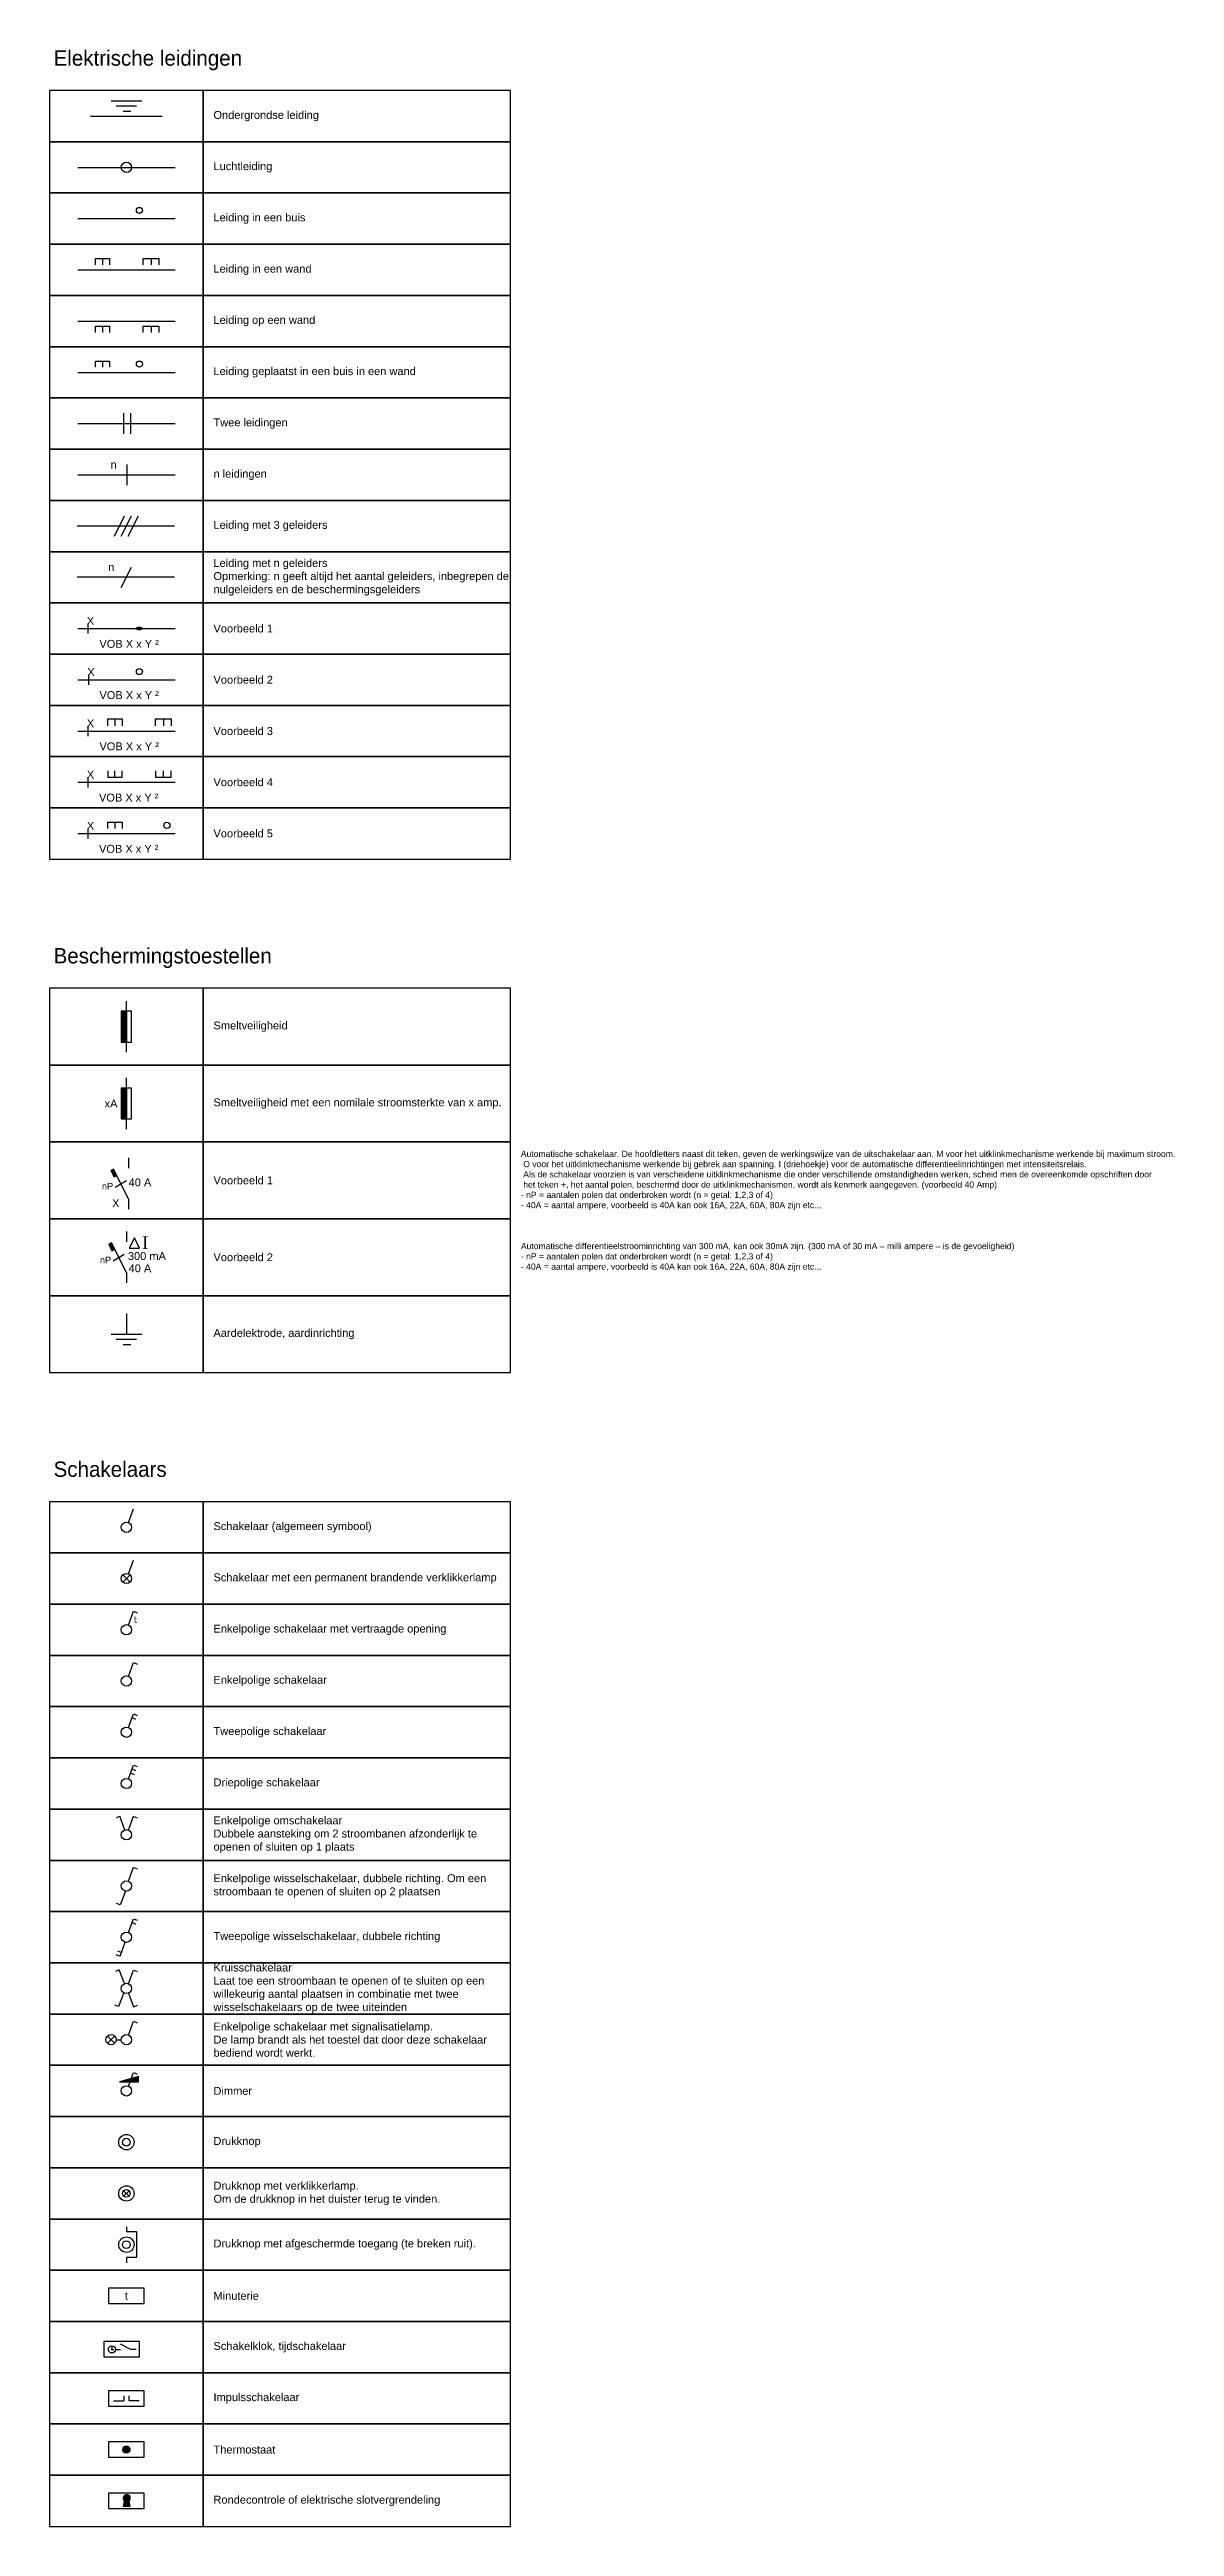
# Model space of a CAD drawing. Header units: millimetres. Extents: x 0 to 220, y 0 to 1124.
# Drawn here: x 0 to 219.6, y 500.4 to 983.8 of the extents above; entities that cross this region are included whole.
import ezdxf

# ---------------------------------------------------------------- set-up
doc = ezdxf.new("R2010")
doc.units = ezdxf.units.MM
doc.layers.add('CONNECTOR', color=7, linetype='Continuous')
doc.layers.add('Tekst', color=3, linetype='Continuous')
doc.styles.add('Fibrocit_100', font='verdana.TTF', dxfattribs={"height": 100})

msp = doc.modelspace()

# ---------------------------------------------------------------- texts
for s, insert, char_height, width, attachment_point in [('{\\fArial|b0|i0|c0|p34;\\C7;Ondergrondse leiding}', (32, 970.79), 1.541, 58, 4), ('{\\fArial|b0|i0|c0|p34;\\C7;Luchtleiding}', (32, 960.79), 1.541, 58, 4), ('{\\fArial|b0|i0|c0|p34;\\C7;Leiding in een buis}', (32, 950.79), 1.541, 58, 4), ('{\\fArial|b0|i0|c0|p34;\\C7;Leiding in een wand}', (32, 940.79), 1.541, 58, 4), ('{\\fArial|b0|i0|c0|p34;\\C7;Leiding op een wand}', (32, 930.79), 1.541, 58, 4), ('{\\fArial|b0|i0|c0|p34;\\C7;Leiding geplaatst in een buis in een wand}', (32, 920.79), 1.541, 58, 4), ('{\\fArial|b0|i0|c0|p34;\\C7;Twee leidingen}', (32, 910.79), 1.541, 58, 4), ('{\\fArial|b0|i0|c0|p34;\\C7;n leidingen}', (32, 900.79), 1.541, 58, 4), ('{\\fArial|b0|i0|c0|p34;\\C7;Leiding met 3 geleiders}', (32, 890.79), 1.541, 58, 4), ('{\\fArial|b0|i0|c0|p34;\\C7;Leiding met n geleiders\\POpmerking: n geeft altijd het aantal geleiders, inbegrepen de nulgeleiders en de beschermingsgeleiders}', (32, 880.79), 1.54097, 58, 4), ('\\C7;\\fArial|b0|i0|;\\H1.5409676972777;X', (8, 872.29), 1.541, 3, 5), ('{\\fArial|b0|i0|c0|p34;\\C7;Voorbeeld 1}', (32, 870.79), 1.541, 58, 4), ('\\C7;\\fArial|b0|i0|;\\H1.5409676972777;VOB X x Y ²', (15.54, 867.79), 1.541, 18.0722, 5), ('\\C7;\\fArial|b0|i0|;\\H1.5409676972777;X', (8.1, 862.29), 1.541, 3, 5), ('{\\fArial|b0|i0|c0|p34;\\C7;Voorbeeld 2}', (32, 860.79), 1.541, 58, 4), ('\\C7;\\fArial|b0|i0|;\\H1.5409676972777;VOB X x Y ²', (15.54, 857.79), 1.541, 18.0722, 5), ('\\C7;\\fArial|b0|i0|;\\H1.5409676972777;X', (8, 852.29), 1.541, 3, 5), ('{\\fArial|b0|i0|c0|p34;\\C7;Voorbeeld 3}', (32, 850.79), 1.541, 58, 4), ('\\C7;\\fArial|b0|i0|;\\H1.5409676972777;VOB X x Y ²', (15.54, 847.79), 1.541, 18.0722, 5), ('\\C7;\\fArial|b0|i0|;\\H1.5409676972777;X', (8, 842.29), 1.541, 3, 5), ('{\\fArial|b0|i0|c0|p34;\\C7;Voorbeeld 4}', (32, 840.79), 1.541, 58, 4), ('\\C7;\\fArial|b0|i0|;\\H1.5409676972777;VOB X x Y ²', (15.46, 837.79), 1.541, 18.0722, 5), ('\\C7;\\fArial|b0|i0|;\\H1.5409676972777;X', (8, 832.29), 1.541, 3, 5), ('{\\fArial|b0|i0|c0|p34;\\C7;Voorbeeld 5}', (32, 830.79), 1.541, 58, 4), ('\\C7;\\fArial|b0|i0|;\\H1.5409676972777;VOB X x Y ²', (15.46, 827.79), 1.541, 18.0722, 5), ('{\\fArial|b0|i0|c0|p34;\\C7;Smeltveiligheid}', (32, 793.09), 1.541, 58, 4), ('{\\fArial|b0|i0|c0|p34;\\C7;Smeltveiligheid met een nomilale stroomsterkte van x amp.}', (32, 778.09), 1.541, 58, 4), ('{\\fArial|b0|i0|c0|p34;\\C7;Automatische schakelaar. De hoofdletters naast dit teken, geven de werkingswijze van de uitschakelaar aan. M voor het uitklinkmechanisme werkende bij maximum stroom.\\P O voor het uitklinkmechanisme werkende bij gebrek aan spanning. I (driehoekje) voor de automatische differentieelinrichtingen met intensiteitsrelais.\\P Als de schakelaar voorzien is van verscheidene uitklinkmechanisme die onder verschillende omstandigheden werken, scheid men de overeenkomde opschriften door\\P het teken +, het aantal polen, beschermd door de uitklinkmechanismen, wordt als kenmerk aangegeven. (voorbeeld 40 Amp)\\P- nP = aantalen polen dat onderbroken wordt (n = getal: 1,2,3 of 4)\\P- 40A = aantal ampere, voorbeeld is 40A kan ook 16A, 22A, 60A, 80A zijn etc...}', (92, 763.09), 1.2, 127.0797, 4), ('{\\fArial|b0|i0|c0|p34;\\C7;Voorbeeld 1}', (32, 763.09), 1.541, 58, 4), ('\\C7;\\fArial|b0|i0|;\\H1.5409676972777;X', (12.93, 758.64), 1.541, 3, 5), ('\\C7;\\fTimes New Roman|b0|i0|;\\H2.4460252597928;I', (18.66, 750.93), 2.446, 6.0667, 5), ('{\\fArial|b0|i0|c0|p34;\\C7;Automatische differentieelstroominrichting van 300 mA, kan ook 30mA zijn. (300 mA of 30 mA – milli ampere – is de gevoeligheid)\\P- nP = aantalen polen dat onderbroken wordt (n = getal: 1,2,3 of 4)\\P- 40A = aantal ampere, voorbeeld is 40A kan ook 16A, 22A, 60A, 80A zijn etc...}', (92, 748.09), 1.2, 127.0797, 4), ('\\C7;\\fArial|b0|i0|;\\H1.2841279909015;nP', (10.93, 747.56), 1.2841, 5.8125, 5), ('\\C7;\\fArial|b0|i0|;\\H1.5409676972777;300 mA', (19.01, 748.32), 1.541, 10.2333, 5), ('\\C7;\\fArial|b0|i0|;\\H1.5409676972777;40 A', (17.65, 745.93), 1.541, 8.1056, 5), ('{\\fArial|b0|i0|c0|p34;\\C7;Voorbeeld 2}', (32, 748.09), 1.541, 58, 4), ('{\\fArial|b0|i0|c0|p34;\\C7;Aardelektrode, aardinrichting}', (32, 733.09), 1.541, 58, 4), ('{\\fArial|b0|i0|c0|p34;\\C7;Schakelaar (algemeen symbool)}', (32, 695.39), 1.541, 58, 4), ('{\\fArial|b0|i0|c0|p34;\\C7;Schakelaar met een permanent brandende verklikkerlamp}', (32, 685.39), 1.541, 58, 4), ('{\\fArial|b0|i0|c0|p34;\\C7;Enkelpolige schakelaar met vertraagde opening}', (32, 675.39), 1.541, 58, 4), ('{\\fArial|b0|i0|c0|p34;\\C7;Enkelpolige schakelaar}', (32, 665.39), 1.541, 58, 4), ('{\\fArial|b0|i0|c0|p34;\\C7;Tweepolige schakelaar}', (32, 655.39), 1.541, 58, 4), ('{\\fArial|b0|i0|c0|p34;\\C7;Driepolige schakelaar}', (32, 645.39), 1.541, 58, 4), ('{\\fArial|b0|i0|c0|p34;\\C7;Enkelpolige omschakelaar\\PDubbele aansteking om 2 stroombanen afzonderlijk te openen of sluiten op 1 plaats}', (32, 635.39), 1.541, 58, 4), ('{\\fArial|b0|i0|c0|p34;\\C7;Enkelpolige wisselschakelaar, dubbele richting. Om een stroombaan te openen of sluiten op 2 plaatsen}', (32, 625.39), 1.54097, 58, 4), ('{\\fArial|b0|i0|c0|p34;\\C7;Tweepolige wisselschakelaar, dubbele richting}', (32, 615.39), 1.541, 58, 4), ('{\\fArial|b0|i0|c0|p34;\\C7;Kruisschakelaar\\PLaat toe een stroombaan te openen of te sluiten op een willekeurig aantal plaatsen in combinatie met twee wisselschakelaars op de twee uiteinden}', (32, 605.39), 1.54097, 58, 4), ('{\\fArial|b0|i0|c0|p34;\\C7;Enkelpolige schakelaar met signalisatielamp.\\PDe lamp brandt als het toestel dat door deze schakelaar bediend wordt werkt.}', (32, 595.39), 1.541, 58, 4), ('{\\fArial|b0|i0|c0|p34;\\C7;Dimmer}', (32, 585.39), 1.541, 58, 4), ('{\\fArial|b0|i0|c0|p34;\\C7;Drukknop}', (32, 575.39), 1.541, 58, 4), ('{\\fArial|b0|i0|c0|p34;\\C7;Drukknop met verklikkerlamp.\\POm de drukknop in het duister terug te vinden.}', (32, 565.39), 1.541, 58, 4), ('{\\fArial|b0|i0|c0|p34;\\C7;Drukknop met afgeschermde toegang (te breken ruit).}', (32, 555.39), 1.541, 58, 4), ('{\\fArial|b0|i0|c0|p34;\\C7;Minuterie}', (32, 545.39), 1.541, 58, 4), ('{\\fArial|b0|i0|c0|p34;\\C7;Schakelklok, tijdschakelaar}', (32, 535.39), 1.541, 58, 4), ('{\\fArial|b0|i0|c0|p34;\\C7;Impulsschakelaar}', (32, 525.39), 1.541, 58, 4), ('{\\fArial|b0|i0|c0|p34;\\C7;Thermostaat}', (32, 515.39), 1.541, 58, 4), ('{\\fArial|b0|i0|c0|p34;\\C7;Rondecontrole of elektrische slotvergrendeling}', (32, 505.39), 1.541, 58, 4)]:
    msp.add_mtext(s, dxfattribs=dict(insert=insert, char_height=char_height, width=width, attachment_point=attachment_point))
at = {"layer": 'CONNECTOR', "attachment_point": 5}
for s, insert, char_height, width in [('\\C7;\\fArial|b0|i0|;\\H1.2841279909015;nP', (11.33, 761.96), 1.2841, 5.8125), ('\\C7;\\fArial|b0|i0|;\\H1.5409676972777;40 A', (17.65, 762.69), 1.541, 8.1056)]:
    msp.add_mtext(s, dxfattribs=dict(at, insert=insert, char_height=char_height, width=width))
at = {"layer": 'Tekst', "char_height": 3, "width": 89.0366, "attachment_point": 1}
for s, insert in [('Elektrische leidingen', (0.79, 983.63)), ('Beschermingstoestellen', (0.79, 808.43)), ('Schakelaars', (0.79, 708.23))]:
    msp.add_mtext(s, dxfattribs=dict(at, insert=insert))

# ---------------------------------------------------------------- blocks, each defined once
blk = doc.blocks.new('schakelaar')
at = {"color": 7, "linetype": 'Continuous'}
blk.add_line((0.4, 0.91), (1.4, 3.6), dxfattribs=at)
blk.add_circle((0, 0), 1, dxfattribs=at)
blk = doc.blocks.new('SchakelaarMetPermanentBrandendeVerklikkerlamp')
at = {"color": 7, "linetype": 'Continuous'}
for p, q in [((-0.71, 0.71), (0.71, -0.71)), ((-0.71, -0.71), (0.71, 0.71)), ((0.4, 0.91), (1.4, 3.6))]:
    blk.add_line(p, q, dxfattribs=at)
blk.add_circle((0, 0), 1, dxfattribs=at)
blk = doc.blocks.new('EnkelpoligeSchakelaarMetVertraagdeOpening')
at = {"color": 7, "linetype": 'Continuous'}
for p, q in [((0.4, 0.91), (1.4, 3.6)), ((1.4, 3.6), (2.12, 3.3))]:
    blk.add_line(p, q, dxfattribs=at)
blk.add_circle((0, 0), 1, dxfattribs=at)
at = {"style": 'Fibrocit_100'}
blk.add_text('t', height=1.3, dxfattribs=at).set_placement((1.44, 1.35))
blk = doc.blocks.new('EnkelpoligeSchakelaar')
at = {"color": 7, "linetype": 'Continuous'}
for p, q in [((0.4, 0.91), (1.4, 3.6)), ((1.44, 3.59), (2.12, 3.3))]:
    blk.add_line(p, q, dxfattribs=at)
blk.add_circle((0, 0), 1, dxfattribs=at)
blk = doc.blocks.new('TweepoligeSchakelaar')
at = {"color": 7, "linetype": 'Continuous'}
for p, q in [((0.4, 0.91), (1.4, 3.6)), ((1.12, 2.85), (1.8, 2.56)), ((1.44, 3.59), (2.12, 3.3))]:
    blk.add_line(p, q, dxfattribs=at)
blk.add_circle((0, 0), 1, dxfattribs=at)
blk = doc.blocks.new('DriepoligeSchakelaar')
at = {"color": 7, "linetype": 'Continuous'}
for p, q in [((0.4, 0.91), (1.4, 3.6)), ((0.83, 2.07), (1.51, 1.78)), ((1.12, 2.85), (1.8, 2.56)), ((1.44, 3.59), (2.12, 3.3))]:
    blk.add_line(p, q, dxfattribs=at)
blk.add_circle((0, 0), 1, dxfattribs=at)
blk = doc.blocks.new('EnkelpoligeOmschakelaar')
at = {"color": 7, "linetype": 'Continuous'}
for p, q in [((-1.32, 3.59), (-2, 3.3)), ((-0.28, 0.91), (-1.28, 3.6)), ((0.4, 0.91), (1.4, 3.6)), ((1.44, 3.59), (2.12, 3.3))]:
    blk.add_line(p, q, dxfattribs=at)
blk.add_circle((0, 0), 1, dxfattribs=at)
blk = doc.blocks.new('EnkelpoligeWisselschakelaar')
at = {"color": 7, "linetype": 'Continuous'}
for p, q in [((0.4, 0.96), (1.4, 3.64)), ((1.44, 3.63), (2.12, 3.34)), ((-1.21, -3.67), (-1.9, -3.39)), ((-0.18, -1), (-1.18, -3.69))]:
    blk.add_line(p, q, dxfattribs=at)
blk.add_circle((0, 0), 1, dxfattribs=at)
blk = doc.blocks.new('TweepoligeWisselschakelaar')
at = {"color": 7, "linetype": 'Continuous'}
for p, q in [((0.4, 0.91), (1.4, 3.6)), ((1.12, 2.85), (1.8, 2.56)), ((1.44, 3.59), (2.12, 3.3)), ((-1.32, -3.73), (-2, -3.44)), ((-1, -2.99), (-1.68, -2.7)), ((-0.28, -1.06), (-1.28, -3.74))]:
    blk.add_line(p, q, dxfattribs=at)
blk.add_circle((0, 0), 1, dxfattribs=at)
blk = doc.blocks.new('Kruisschakelaar')
at = {"color": 7, "linetype": 'Continuous'}
for p, q in [((-1.41, 3.63), (-2.1, 3.34)), ((-0.38, 0.96), (-1.38, 3.64)), ((0.4, 0.91), (1.4, 3.6)), ((1.44, 3.59), (2.12, 3.3)), ((-1.56, -3.53), (-2.24, -3.24)), ((-0.52, -0.86), (-1.52, -3.54)), ((0.42, -0.9), (1.42, -3.59)), ((1.45, -3.57), (2.14, -3.29))]:
    blk.add_line(p, q, dxfattribs=at)
blk.add_circle((0, 0), 1, dxfattribs=at)
blk = doc.blocks.new('EnkelpoligeSchakelaarMetSignalisatielamp')
at = {"color": 7, "linetype": 'Continuous'}
for p, q in [((-3.71, 0.71), (-2.29, -0.71)), ((-3.71, -0.71), (-2.29, 0.71)), ((0.4, 0.91), (1.4, 3.6)), ((1.44, 3.59), (2.12, 3.3))]:
    blk.add_line(p, q, dxfattribs=at)
for centre in [(-3, 0), (0, 0)]:
    blk.add_circle(centre, 1, dxfattribs=at)
at = {"layer": 'CONNECTOR', "linetype": 'Continuous'}
blk.add_line((-2, 0), (-1, 0), dxfattribs=at)
blk = doc.blocks.new('Dimmer')
blk.add_hatch(color=256).paths.add_polyline_path([(-1.35, 1.8), (2.35, 1.8), (2.35, 2.79)])
at = {"color": 7, "linetype": 'Continuous'}
for p, q in [((0.4, 0.91), (1.4, 3.6)), ((1.44, 3.59), (2.12, 3.3))]:
    blk.add_line(p, q, dxfattribs=at)
blk.add_lwpolyline([(-1.35, 1.8), (2.35, 1.8), (2.35, 2.79)], close=True, dxfattribs=at)
blk.add_circle((0, 0), 1, dxfattribs=at)
blk = doc.blocks.new('Drukknop')
at = {"color": 7, "linetype": 'Continuous'}
for radius in [1.5, 0.75]:
    blk.add_circle((0, 0), radius, dxfattribs=at)
blk = doc.blocks.new('DrukknopMetVerklikkerlamp')
at = {"color": 7, "linetype": 'Continuous'}
for p, q in [((-0.53, 0.53), (0.53, -0.53)), ((-0.53, -0.53), (0.53, 0.53))]:
    blk.add_line(p, q, dxfattribs=at)
for radius in [1.5, 0.75]:
    blk.add_circle((0, 0), radius, dxfattribs=at)
blk = doc.blocks.new('DrukknopMetAfgeschermdeToegang')
at = {"color": 7, "linetype": 'Continuous'}
blk.add_lwpolyline([(0, 3.5), (0, 2.57), (2, 2.57), (2, -2.5), (0, -2.5), (0, -3.57)], dxfattribs=at)
for radius in [1.5, 0.75]:
    blk.add_circle((0, 0), radius, dxfattribs=at)
blk = doc.blocks.new('Minuterie')
at = {"color": 7, "linetype": 'Continuous'}
blk.add_lwpolyline([(-3.5, -1.5), (3.5, -1.5), (3.5, 1.5), (-3.5, 1.5)], close=True, dxfattribs=at)
at = {"insert": (0, 0), "char_height": 1.541, "width": 7, "attachment_point": 5}
blk.add_mtext('\\C7;\\fArial|b0|i0|;\\H1.5409676972777;t', dxfattribs=at)
blk = doc.blocks.new('Schakelklok')
at = {"color": 7, "linetype": 'Continuous'}
for p, q in [((-2.82, 0.08), (-2.82, -0.35)), ((0.88, -0.44), (-1.12, 0.56)), ((-2.77, -0.44), (-2.42, -0.44)), ((-2.12, -0.44), (-1.12, -0.44)), ((1.88, -0.44), (0.88, -0.44))]:
    blk.add_line(p, q, dxfattribs=at)
blk.add_lwpolyline([(-4.42, -1.89), (2.58, -1.89), (2.58, 1.11), (-4.42, 1.11)], close=True, dxfattribs=at)
blk.add_circle((-2.82, -0.44), 0.7, dxfattribs=at)
blk.add_ellipse((-2.82, -0.44), major_axis=(0.105, 0), ratio=0.916667, dxfattribs=at)
blk = doc.blocks.new('Impulsschakelaar')
at = {"color": 7, "linetype": 'Continuous'}
for p in [(-0.5, 0.5), (-2.5, -0.5)]:
    blk.add_line(p, (-0.5, -0.5), dxfattribs=at)
blk.add_lwpolyline([(-3.5, -1.5), (3.5, -1.5), (3.5, 1.5), (-3.5, 1.5)], close=True, dxfattribs=at)
blk.add_lwpolyline([(0.5, 0.5), (0.5, -0.43), (2.5, -0.43)], dxfattribs=at)
blk = doc.blocks.new('Thermostaat')
h = blk.add_hatch(color=256)
edge = h.paths.add_edge_path()
edge.add_arc((0, 0), 0.7, 0, 360)
at = {"color": 7, "linetype": 'Continuous'}
blk.add_lwpolyline([(-3.5, -1.5), (3.5, -1.5), (3.5, 1.5), (-3.5, 1.5)], close=True, dxfattribs=at)
blk.add_circle((0, 0), 0.7, dxfattribs=at)
blk = doc.blocks.new('Rondecontrole')
h = blk.add_hatch(color=256)
edge = h.paths.add_edge_path()
edge.add_ellipse((0.07, 0.51), major_axis=(0.7, 0), ratio=0.977578, start_angle=303.2897, end_angle=592.62)
edge.add_line((-0.36, -0.03), (-0.57, -1.1))
edge.add_line((-0.57, -1.1), (0.66, -1.1))
edge.add_line((0.66, -1.1), (0.45, -0.06))
at = {"color": 7, "linetype": 'Continuous'}
blk.add_lwpolyline([(-3.5, -1.5), (3.5, -1.5), (3.5, 1.5), (-3.5, 1.5)], close=True, dxfattribs=at)
blk.add_lwpolyline([(0.45, -0.06), (0.66, -1.1), (-0.57, -1.1), (-0.36, -0.03)], dxfattribs=at)
blk.add_ellipse((0.07, 0.51), major_axis=(0.7, 0), ratio=0.977578, start_param=5.293403, end_param=10.34317, dxfattribs=at)
blk = doc.blocks.new('Aardelektrode')
at = {"color": 7, "linetype": 'Continuous'}
for p, q in [((0, 4), (0, 0)), ((-3, 0), (3, 0)), ((-2, -1), (2, -1)), ((-0.6, -2), (0.87, -2))]:
    blk.add_line(p, q, dxfattribs=at)
blk = doc.blocks.new('Smeltveiligheid')
blk.add_hatch(color=256).paths.add_polyline_path([(0, 3), (-1, 3), (-1, -3), (0, -3)])
at = {"color": 7, "linetype": 'Continuous'}
blk.add_line((0, -5), (0, 5), dxfattribs=at)
for points in [[(0, -3), (0, 3), (-1, 3), (-1, -3)], [(1, -3), (1, 3), (0, 3), (0, -3)]]:
    blk.add_lwpolyline(points, close=True, dxfattribs=at)
blk = doc.blocks.new('SmeltveiligheidxAmp')
blk.add_hatch(color=256).paths.add_polyline_path([(0, 3), (-1, 3), (-1, -3), (0, -3)])
at = {"color": 7, "linetype": 'Continuous'}
blk.add_line((0, -5), (0, 5), dxfattribs=at)
for points in [[(0, -3), (0, 3), (-1, 3), (-1, -3)], [(1, -3), (1, 3), (0, 3), (0, -3)]]:
    blk.add_lwpolyline(points, close=True, dxfattribs=at)
at = {"insert": (-3, 0), "char_height": 1.541, "width": 7, "attachment_point": 5}
blk.add_mtext('\\C7;\\fArial|b0|i0|;\\H1.5409676972777;xA', dxfattribs=at)
blk = doc.blocks.new('OndergrondseLeiding')
at = {"color": 7, "linetype": 'Continuous'}
for p, q in [((-7, 0), (7, 0)), ((-3, 3), (3, 3)), ((-2, 2), (2, 2)), ((-0.6, 1), (0.87, 1))]:
    blk.add_line(p, q, dxfattribs=at)
blk = doc.blocks.new('Luchtleiding')
at = {"color": 7, "linetype": 'Continuous'}
blk.add_line((-9.5, 0), (9.5, 0), dxfattribs=at)
blk.add_circle((0, 0), 1)
blk = doc.blocks.new('LeidingInBuis')
at = {"color": 7, "linetype": 'Continuous'}
blk.add_line((-9.5, 0), (9.5, 0), dxfattribs=at)
blk.add_circle((2.55, 1.6), 0.6, dxfattribs=at)
blk = doc.blocks.new('LeidingInWand')
at = {"color": 7, "linetype": 'Continuous'}
for p, q in [((-9.5, 0), (9.5, 0)), ((-4.675, 2.2), (-4.675, 1)), ((4.825, 2.2), (4.825, 1))]:
    blk.add_line(p, q, dxfattribs=at)
for points in [[(-6.025, 1), (-6.025, 2.2), (-3.275, 2.2), (-3.275, 1)], [(3.275, 1), (3.275, 2.2), (6.325, 2.2), (6.325, 1)]]:
    blk.add_lwpolyline(points, dxfattribs=at)
blk = doc.blocks.new('LeidingOpWand')
at = {"color": 7, "linetype": 'Continuous'}
for p, q in [((-9.5, 0), (9.5, 0)), ((-4.675, -1), (-4.675, -2.2)), ((4.825, -1), (4.825, -2.2))]:
    blk.add_line(p, q, dxfattribs=at)
for points in [[(-6.025, -2.2), (-6.025, -1), (-3.275, -1), (-3.275, -2.2)], [(3.275, -2.2), (3.275, -1), (6.325, -1), (6.325, -2.2)]]:
    blk.add_lwpolyline(points, dxfattribs=at)
blk = doc.blocks.new('LeidingInBuisInWand')
at = {"color": 7, "linetype": 'Continuous'}
for p, q in [((-9.5, 0), (9.5, 0)), ((-4.675, 2.2), (-4.675, 1))]:
    blk.add_line(p, q, dxfattribs=at)
blk.add_lwpolyline([(-6.025, 1), (-6.025, 2.2), (-3.275, 2.2), (-3.275, 1)], dxfattribs=at)
blk.add_circle((2.55, 1.6), 0.6, dxfattribs=at)
blk = doc.blocks.new('TweeLeidingen')
at = {"color": 7, "linetype": 'Continuous'}
for p, q in [((-9.5, 0), (9.5, 0)), ((-0.575, 2), (-0.575, -2)), ((0.775, 2), (0.775, -2))]:
    blk.add_line(p, q, dxfattribs=at)
blk = doc.blocks.new('nLeidingen')
at = {"color": 7, "linetype": 'Continuous'}
for p, q in [((-9.5, 0), (9.5, 0)), ((0.1, 2), (0.1, -2))]:
    blk.add_line(p, q, dxfattribs=at)
at = {"insert": (-2.5, 2), "char_height": 1.541, "width": 6, "attachment_point": 5}
blk.add_mtext('\\C7;\\fArial|b0|i0|;\\H1.5409676972777;n', dxfattribs=at)
blk = doc.blocks.new('LeidingMet3Geleiders')
at = {"color": 7, "linetype": 'Continuous'}
for p, q in [((9.5, 0), (-9.5, 0)), ((-2.25, -2), (-0.25, 2)), ((-0.9, -2), (1.1, 2)), ((0.45, -2), (2.45, 2))]:
    blk.add_line(p, q, dxfattribs=at)
blk = doc.blocks.new('LeidingMetnGeleiders')
at = {"color": 7, "linetype": 'Continuous'}
for p, q in [((9.5, 0), (-9.5, 0)), ((-0.9, -2), (1.1, 2))]:
    blk.add_line(p, q, dxfattribs=at)
at = {"insert": (-2.85, 2), "char_height": 1.541, "width": 3.3, "attachment_point": 5}
blk.add_mtext('\\C7;\\fArial|b0|i0|;\\H1.5409676972777;n', dxfattribs=at)

# ---------------------------------------------------------------- hatches: boundary and pattern name
for points in [[(12.5, 765.29), (11.96, 765.02), (12.59, 763.77), (13.13, 764.04)], [(12.1, 750.89), (11.56, 750.62), (12.19, 749.37), (12.73, 749.64)]]:
    msp.add_hatch(color=256).paths.add_polyline_path(points)

# ---------------------------------------------------------------- linework, layer by layer
at = {"color": 7, "linetype": 'Continuous'}
for p, q in [((5.5, 870.79), (24.5, 870.79)), ((7.5, 871.79), (7.5, 869.79)), ((5.5, 860.79), (24.5, 860.79)), ((7.6, 861.79), (7.6, 859.79)), ((5.5, 850.79), (24.5, 850.79)), ((7.5, 851.79), (7.5, 849.79)), ((12.75, 853.19), (12.75, 851.79)), ((22.25, 853.19), (22.25, 851.79)), ((7.5, 841.79), (7.5, 839.79)), ((12.75, 841.79), (12.75, 842.99)), ((22.25, 841.79), (22.25, 842.99)), ((5.5, 840.79), (24.5, 840.79)), ((7.5, 831.79), (7.5, 829.79)), ((12.75, 832.99), (12.75, 831.79)), ((5.5, 830.79), (24.5, 830.79)), ((15.4, 759.49), (12.5, 765.29)), ((15.4, 767.49), (15.4, 765.49)), ((12.8, 761.79), (15, 763.09)), ((15.4, 759.49), (15.4, 757.49)), ((15, 745.09), (12.1, 750.89)), ((15, 753.09), (15, 751.09)), ((12.4, 747.39), (14.6, 748.69)), ((15, 745.09), (15, 743.09))]:
    msp.add_line(p, q, dxfattribs=at)
for points in [[(0, 965.79), (30, 965.79), (30, 975.79), (0, 975.79)], [(30, 965.79), (90, 965.79), (90, 975.79), (30, 975.79)], [(0, 955.79), (30, 955.79), (30, 965.79), (0, 965.79)], [(30, 955.79), (90, 955.79), (90, 965.79), (30, 965.79)], [(0, 945.79), (30, 945.79), (30, 955.79), (0, 955.79)], [(30, 945.79), (90, 945.79), (90, 955.79), (30, 955.79)], [(0, 935.79), (30, 935.79), (30, 945.79), (0, 945.79)], [(30, 935.79), (90, 935.79), (90, 945.79), (30, 945.79)], [(0, 925.79), (30, 925.79), (30, 935.79), (0, 935.79)], [(30, 925.79), (90, 925.79), (90, 935.79), (30, 935.79)], [(0, 915.79), (30, 915.79), (30, 925.79), (0, 925.79)], [(30, 915.79), (90, 915.79), (90, 925.79), (30, 925.79)], [(0, 905.79), (30, 905.79), (30, 915.79), (0, 915.79)], [(30, 905.79), (90, 905.79), (90, 915.79), (30, 915.79)], [(0, 895.79), (30, 895.79), (30, 905.79), (0, 905.79)], [(30, 895.79), (90, 895.79), (90, 905.79), (30, 905.79)], [(0, 885.79), (30, 885.79), (30, 895.79), (0, 895.79)], [(30, 885.79), (90, 885.79), (90, 895.79), (30, 895.79)], [(0, 875.79), (30, 875.79), (30, 885.79), (0, 885.79)], [(30, 875.79), (90, 875.79), (90, 885.79), (30, 885.79)], [(0, 865.79), (30, 865.79), (30, 875.79), (0, 875.79)], [(30, 865.79), (90, 865.79), (90, 875.79), (30, 875.79)], [(0, 855.79), (30, 855.79), (30, 865.79), (0, 865.79)], [(30, 855.79), (90, 855.79), (90, 865.79), (30, 865.79)], [(0, 845.79), (30, 845.79), (30, 855.79), (0, 855.79)], [(30, 845.79), (90, 845.79), (90, 855.79), (30, 855.79)], [(0, 835.79), (30, 835.79), (30, 845.79), (0, 845.79)], [(30, 835.79), (90, 835.79), (90, 845.79), (30, 845.79)], [(0, 825.79), (30, 825.79), (30, 835.79), (0, 835.79)], [(30, 825.79), (90, 825.79), (90, 835.79), (30, 835.79)], [(0, 785.59), (30, 785.59), (30, 800.59), (0, 800.59)], [(30, 785.59), (90, 785.59), (90, 800.59), (30, 800.59)], [(0, 770.59), (30, 770.59), (30, 785.59), (0, 785.59)], [(30, 770.59), (90, 770.59), (90, 785.59), (30, 785.59)], [(0, 755.59), (30, 755.59), (30, 770.59), (0, 770.59)], [(30, 755.59), (90, 755.59), (90, 770.59), (30, 770.59)], [(0, 740.59), (30, 740.59), (30, 755.59), (0, 755.59)], [(30, 740.59), (90, 740.59), (90, 755.59), (30, 755.59)], [(0, 725.59), (30, 725.59), (30, 740.59), (0, 740.59)], [(30, 725.59), (90, 725.59), (90, 740.59), (30, 740.59)], [(0, 690.39), (30, 690.39), (30, 700.39), (0, 700.39)], [(30, 690.39), (90, 690.39), (90, 700.39), (30, 700.39)], [(0, 680.39), (30, 680.39), (30, 690.39), (0, 690.39)], [(30, 680.39), (90, 680.39), (90, 690.39), (30, 690.39)], [(0, 670.39), (30, 670.39), (30, 680.39), (0, 680.39)], [(30, 670.39), (90, 670.39), (90, 680.39), (30, 680.39)], [(0, 660.39), (30, 660.39), (30, 670.39), (0, 670.39)], [(30, 660.39), (90, 660.39), (90, 670.39), (30, 670.39)], [(0, 650.39), (30, 650.39), (30, 660.39), (0, 660.39)], [(30, 650.39), (90, 650.39), (90, 660.39), (30, 660.39)], [(0, 640.39), (30, 640.39), (30, 650.39), (0, 650.39)], [(30, 640.39), (90, 640.39), (90, 650.39), (30, 650.39)], [(0, 630.39), (30, 630.39), (30, 640.39), (0, 640.39)], [(30, 630.39), (90, 630.39), (90, 640.39), (30, 640.39)], [(0, 620.39), (30, 620.39), (30, 630.39), (0, 630.39)], [(30, 620.39), (90, 620.39), (90, 630.39), (30, 630.39)], [(0, 610.39), (30, 610.39), (30, 620.39), (0, 620.39)], [(30, 610.39), (90, 610.39), (90, 620.39), (30, 620.39)], [(0, 600.39), (30, 600.39), (30, 610.39), (0, 610.39)], [(30, 600.39), (90, 600.39), (90, 610.39), (30, 610.39)], [(0, 590.39), (30, 590.39), (30, 600.39), (0, 600.39)], [(30, 590.39), (90, 590.39), (90, 600.39), (30, 600.39)], [(0, 580.39), (30, 580.39), (30, 590.39), (0, 590.39)], [(30, 580.39), (90, 580.39), (90, 590.39), (30, 590.39)], [(0, 570.39), (30, 570.39), (30, 580.39), (0, 580.39)], [(30, 570.39), (90, 570.39), (90, 580.39), (30, 580.39)], [(0, 560.39), (30, 560.39), (30, 570.39), (0, 570.39)], [(30, 560.39), (90, 560.39), (90, 570.39), (30, 570.39)], [(0, 550.39), (30, 550.39), (30, 560.39), (0, 560.39)], [(30, 550.39), (90, 550.39), (90, 560.39), (30, 560.39)], [(0, 540.39), (30, 540.39), (30, 550.39), (0, 550.39)], [(30, 540.39), (90, 540.39), (90, 550.39), (30, 550.39)], [(0, 530.39), (30, 530.39), (30, 540.39), (0, 540.39)], [(30, 530.39), (90, 530.39), (90, 540.39), (30, 540.39)], [(0, 520.39), (30, 520.39), (30, 530.39), (0, 530.39)], [(30, 520.39), (90, 520.39), (90, 530.39), (30, 530.39)], [(0, 510.39), (30, 510.39), (30, 520.39), (0, 520.39)], [(30, 510.39), (90, 510.39), (90, 520.39), (30, 520.39)], [(0, 500.39), (30, 500.39), (30, 510.39), (0, 510.39)], [(30, 500.39), (90, 500.39), (90, 510.39), (30, 510.39)]]:
    msp.add_lwpolyline(points, close=True)
for points in [[(11.4, 851.79), (11.4, 853.19), (14.15, 853.19), (14.15, 851.79)], [(20.7, 851.79), (20.7, 853.19), (23.75, 853.19), (23.75, 851.79)], [(11.4, 842.99), (11.4, 841.79), (14.15, 841.79), (14.15, 842.99)], [(20.7, 842.99), (20.7, 841.79), (23.75, 841.79), (23.75, 842.99)], [(11.4, 831.79), (11.4, 832.99), (14.15, 832.99), (14.15, 831.79)]]:
    msp.add_lwpolyline(points, dxfattribs=at)
for points in [[(12.59, 763.77), (13.13, 764.04), (12.5, 765.29), (11.96, 765.02)], [(12.19, 749.37), (12.73, 749.64), (12.1, 750.89), (11.56, 750.62)], [(16.56, 751.89), (15.56, 749.89), (17.56, 749.89)]]:
    msp.add_lwpolyline(points, close=True, dxfattribs=at)
for centre in [(17.55, 862.39), (22.9, 832.39)]:
    msp.add_circle(centre, 0.6, dxfattribs=at)
msp.add_ellipse((17.5, 870.79), major_axis=(0.543, 0), ratio=0.5, dxfattribs=at)

# ---------------------------------------------------------------- block references
for name, p in [('OndergrondseLeiding', (15, 970.79)), ('Luchtleiding', (15, 960.79)), ('LeidingInBuis', (15, 950.79)), ('LeidingInWand', (15, 940.79)), ('LeidingOpWand', (15, 930.79)), ('LeidingInBuisInWand', (15, 920.79)), ('TweeLeidingen', (15, 910.79)), ('nLeidingen', (15, 900.79)), ('LeidingMet3Geleiders', (14.9, 890.79)), ('LeidingMetnGeleiders', (14.9, 880.79)), ('Smeltveiligheid', (15, 793.09)), ('SmeltveiligheidxAmp', (15, 778.09)), ('Aardelektrode', (15, 733.09)), ('schakelaar', (15, 695.39)), ('SchakelaarMetPermanentBrandendeVerklikkerlamp', (15, 685.39)), ('EnkelpoligeSchakelaarMetVertraagdeOpening', (15, 675.39)), ('EnkelpoligeSchakelaar', (15, 665.39)), ('TweepoligeSchakelaar', (15, 655.39)), ('DriepoligeSchakelaar', (15, 645.39)), ('EnkelpoligeOmschakelaar', (15, 635.39)), ('EnkelpoligeWisselschakelaar', (15, 625.39)), ('TweepoligeWisselschakelaar', (15, 615.39)), ('Kruisschakelaar', (15, 605.39)), ('EnkelpoligeSchakelaarMetSignalisatielamp', (15, 595.39)), ('Dimmer', (15, 585.39)), ('Drukknop', (15, 575.39)), ('DrukknopMetVerklikkerlamp', (15, 565.39)), ('DrukknopMetAfgeschermdeToegang', (15, 555.39)), ('Minuterie', (15, 545.39)), ('Schakelklok', (15, 535.39)), ('Impulsschakelaar', (15, 525.39)), ('Thermostaat', (15, 515.39)), ('Rondecontrole', (15, 505.39))]:
    msp.add_blockref(name, p)

msp.set_redraw_order([(e.dxf.handle, doc.entitydb.next_handle()) for e in msp.query("TEXT MTEXT ATTDEF DIMENSION ARC_DIMENSION")])  # texts and dimensions are drawn at this point

doc.saveas('drawing.dxf')
